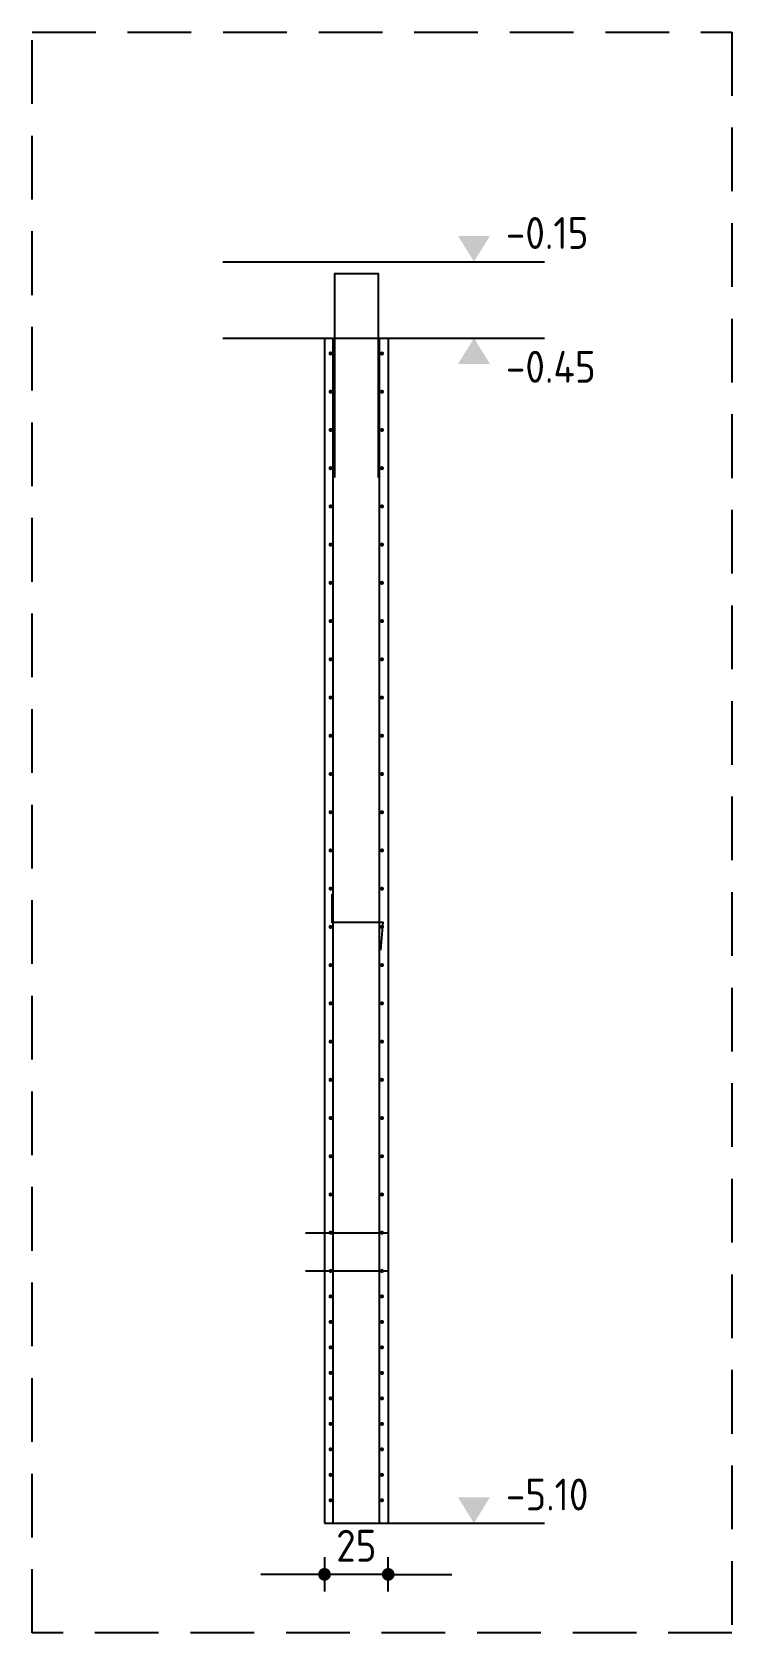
# Model space of a CAD drawing. Extents: x -12 to 78.8, y 0 to 40.3.
# Drawn here: x -11.99 to -9.24, y 9.53 to 15.81 of the extents above; entities that cross this region are included whole.
import ezdxf

# ---------------------------------------------------------------- set-up
doc = ezdxf.new("R2010")
doc.units = 0
doc.header["$LTSCALE"] = 0.5
doc.linetypes.add('AUSGEZOGEN', pattern=[1000.01, 1000, 0.01])
doc.linetypes.add('STRICHLINIE', pattern=[0.75, 0.5, -0.25])
for name, color, linetype in [('AFU', 7, 'Continuous'), ('BETON', 7, 'Continuous'), ('DETAIL', 7, 'Continuous'), ('HILFE', 7, 'Continuous'), ('koten', 7, 'Continuous'), ('MASSE', 7, 'Continuous'), ('RND', 7, 'Continuous')]:
    doc.layers.add(name, color=color, linetype=linetype)
doc.layers.add('NOPLOT', color=7, linetype='Continuous', plot=False)
doc.styles.add('txt', font='isocp.shx')
doc.linetypes.add('AFU_50K', pattern='A,0.15,["/",Standard,S=0.2,R=0,X=-0.01,Y=-0.1],0.07,["/",Standard,S=0.2,R=0,X=-0.01,Y=-0.1],0.15', length=0.37)
doc.dimstyles.new('DOT_I', dxfattribs={"dimscale": 0.5, "dimtxt": 0.25, "dimasz": 0.25, "dimexe": 0.1, "dimexo": 0.3, "dimgap": 0.1, "dimtad": 1, "dimdec": 3, "dimzin": 3, "dimtxsty": 'txt', "dimblk": 'DOT', "dimblk1": 'DOT', "dimblk2": 'DOT', "dimsah": 1, "dimcen": 0.1, "dimse1": 1, "dimse2": 1, "dimazin": 0, "dimtfac": 1, "dimtdec": 4, "dimtix": 1, "dimtmove": 2, "dimatfit": 3, "dimfxl": 0, "dimtvp": 1, "dimtolj": 1, "dimtzin": 0, "dimarcsym": 0})

msp = doc.modelspace()

# ---------------------------------------------------------------- blocks, each defined once
blk = doc.blocks.new('okrd_o')
at = {"layer": 'koten', "color": 7, "linetype": 'Continuous'}
blk.add_solid([(-0.125, 0.202), (0.125, 0.202), (0, 0)], dxfattribs=at)
at = {"layer": 'koten', "style": 'txt'}
blk.add_attdef('OKRD', (0.25, 0.1), '', height=0.25, dxfattribs=at)
blk = doc.blocks.new('okrd_u')
at = {"layer": 'koten', "color": 7, "linetype": 'Continuous'}
blk.add_solid([(-0.125, -0.202), (0.125, -0.202), (0, 0)], dxfattribs=at)
at = {"layer": 'koten', "style": 'txt'}
blk.add_attdef('OKRD', (0.25, -0.35), '', height=0.25, dxfattribs=at)
blk = doc.blocks.new('DOT')
at = {"layer": 'MASSE', "color": 7, "linetype": 'Continuous'}
for p, q in [((0, 0.54), (0, -0.54)), ((0, 0), (-1, 0))]:
    blk.add_line(p, q, dxfattribs=at)
at = {"layer": 'MASSE', "color": 7, "linetype": 'Continuous', "const_width": 0.2}
blk.add_lwpolyline([(-0.1, 0, 1), (0.1, 0, 1)], format="xyb", close=True, dxfattribs=at)
blk = doc.blocks.new('*D29')
at = {"layer": 'Defpoints', "color": 0, "linetype": 'AUSGEZOGEN', "transparency": 16777216}
for p in [(-10.8423, 9.7611), (-10.8423, 9.7611), (-10.5923, 9.7611)]:
    blk.add_point(p, dxfattribs=at)
at = {"layer": 'MASSE', "color": 0, "linetype": 'AUSGEZOGEN', "lineweight": -2, "transparency": 16777216}
for p, q in [((-10.9673, 9.7611), (-11.0923, 9.7611)), ((-10.5923, 9.7611), (-10.8423, 9.7611)), ((-10.4673, 9.7611), (-10.3423, 9.7611))]:
    blk.add_line(p, q, dxfattribs=at)
at = {"layer": 'MASSE', "color": 0, "linetype": 'AUSGEZOGEN', "lineweight": -2, "transparency": 16777216, "xscale": 0.125, "yscale": 0.125, "zscale": 0.125}
blk.add_blockref('DOT', (-10.8423, 9.7611), dxfattribs=at)
at = {"layer": 'MASSE', "color": 0, "linetype": 'AUSGEZOGEN', "lineweight": -2, "transparency": 16777216, "xscale": 0.125, "yscale": 0.125, "zscale": 0.125, "rotation": 180}
blk.add_blockref('DOT', (-10.5923, 9.7611), dxfattribs=at)
at = {"layer": 'MASSE', "color": 0, "linetype": 'AUSGEZOGEN', "transparency": 16777216, "insert": (-10.7173, 9.8736), "char_height": 0.125, "attachment_point": 5, "style": 'txt'}
blk.add_mtext('\\A1;25', dxfattribs=at)

# ---------------------------------------------------------------- dimensions: what is measured, and where the dimension line sits
at = {"layer": 'MASSE', "color": 7, "linetype": 'AUSGEZOGEN'}
dim = msp.add_linear_dim(base=(-10.8423, 9.7611), p1=(-10.5923, 9.7611), p2=(-10.8423, 9.7611), dimstyle='DOT_I', override={"dimdec": 0, "dimlfac": 100}, dxfattribs=at)
dim.commit()
dim.dimension.update_dxf_attribs({"geometry": '*D29', "text_midpoint": (-10.7173, 9.8736)})

# ---------------------------------------------------------------- linework, layer by layer
at = {"layer": 'AFU', "color": 8, "linetype": 'AFU_50K'}
for p, q in [((-10.8423, 14.6121), (-10.5923, 14.6121)), ((-10.8423, 9.9621), (-10.5923, 9.9621))]:
    msp.add_line(p, q, dxfattribs=at)
at = {"layer": 'BETON', "color": 6, "linetype": 'AUSGEZOGEN'}
for p, q in [((-11.2418, 14.9121), (-9.9789, 14.9121)), ((-11.2418, 14.6121), (-10.8423, 14.6121)), ((-10.8423, 14.6121), (-10.8423, 9.9621)), ((-10.5923, 14.6121), (-10.5923, 9.9621)), ((-10.5923, 14.6121), (-9.9789, 14.6121))]:
    msp.add_line(p, q, dxfattribs=at)
at = {"layer": 'DETAIL', "color": 102, "linetype": 'STRICHLINIE'}
msp.add_lwpolyline([(-11.9901, 9.5313), (-11.9901, 15.8132), (-9.2432, 15.8132), (-9.2432, 9.5313)], close=True, dxfattribs=at)
at = {"layer": 'HILFE', "color": 102, "linetype": 'AUSGEZOGEN'}
msp.add_line((-10.5923, 9.9621), (-9.9789, 9.9621), dxfattribs=at)
at = {"layer": 'NOPLOT', "color": 191, "linetype": 'Continuous'}
for points in [[(-10.9171, 11.1018), (-10.5953, 11.1018)], [(-10.9171, 10.9518), (-10.5953, 10.9518)]]:
    msp.add_lwpolyline(points, dxfattribs=at)
at = {"layer": 'RND', "color": 1, "linetype": 'AUSGEZOGEN'}
for points in [[(-10.8023, 14.0657), (-10.8023, 14.8657), (-10.6323, 14.8657), (-10.6323, 14.0657)], [(-10.8083, 9.9621), (-10.8083, 14.6121)], [(-10.6264, 9.9621), (-10.6264, 14.6121)], [(-10.8136, 12.4299), (-10.8136, 12.3199), (-10.6136, 12.3199), (-10.6231, 12.2103)]]:
    msp.add_lwpolyline(points, dxfattribs=at)
at = {"layer": 'RND', "color": 7, "linetype": 'AUSGEZOGEN', "const_width": 0.008}
for points in [[(-10.8225, 14.5518, 1), (-10.8145, 14.5518, 1)], [(-10.6208, 14.5518, 1), (-10.6128, 14.5518, 1)], [(-10.8225, 14.4018, 1), (-10.8145, 14.4018, 1)], [(-10.6208, 14.4018, 1), (-10.6128, 14.4018, 1)], [(-10.8225, 14.2518, 1), (-10.8145, 14.2518, 1)], [(-10.6208, 14.2518, 1), (-10.6128, 14.2518, 1)], [(-10.8225, 14.1018, 1), (-10.8145, 14.1018, 1)], [(-10.6208, 14.1018, 1), (-10.6128, 14.1018, 1)], [(-10.8225, 13.9518, 1), (-10.8145, 13.9518, 1)], [(-10.6208, 13.9518, 1), (-10.6128, 13.9518, 1)], [(-10.8225, 13.8018, 1), (-10.8145, 13.8018, 1)], [(-10.6208, 13.8018, 1), (-10.6128, 13.8018, 1)], [(-10.8225, 13.6518, 1), (-10.8145, 13.6518, 1)], [(-10.6208, 13.6518, 1), (-10.6128, 13.6518, 1)], [(-10.8225, 13.5018, 1), (-10.8145, 13.5018, 1)], [(-10.6208, 13.5018, 1), (-10.6128, 13.5018, 1)], [(-10.8225, 13.3518, 1), (-10.8145, 13.3518, 1)], [(-10.6208, 13.3518, 1), (-10.6128, 13.3518, 1)], [(-10.8225, 13.2018, 1), (-10.8145, 13.2018, 1)], [(-10.6208, 13.2018, 1), (-10.6128, 13.2018, 1)], [(-10.8225, 13.0518, 1), (-10.8145, 13.0518, 1)], [(-10.6208, 13.0518, 1), (-10.6128, 13.0518, 1)], [(-10.8225, 12.9018, 1), (-10.8145, 12.9018, 1)], [(-10.6208, 12.9018, 1), (-10.6128, 12.9018, 1)], [(-10.8225, 12.7518, 1), (-10.8145, 12.7518, 1)], [(-10.6208, 12.7518, 1), (-10.6128, 12.7518, 1)], [(-10.8225, 12.6018, 1), (-10.8145, 12.6018, 1)], [(-10.6208, 12.6018, 1), (-10.6128, 12.6018, 1)], [(-10.8225, 12.4518, 1), (-10.8145, 12.4518, 1)], [(-10.6208, 12.4518, 1), (-10.6128, 12.4518, 1)], [(-10.8225, 12.3018, 1), (-10.8145, 12.3018, 1)], [(-10.6208, 12.3018, 1), (-10.6128, 12.3018, 1)], [(-10.8225, 12.1518, 1), (-10.8145, 12.1518, 1)], [(-10.6208, 12.1518, 1), (-10.6128, 12.1518, 1)], [(-10.8225, 12.0018, 1), (-10.8145, 12.0018, 1)], [(-10.6208, 12.0018, 1), (-10.6128, 12.0018, 1)], [(-10.8225, 11.8518, 1), (-10.8145, 11.8518, 1)], [(-10.6208, 11.8518, 1), (-10.6128, 11.8518, 1)], [(-10.8225, 11.7018, 1), (-10.8145, 11.7018, 1)], [(-10.6208, 11.7018, 1), (-10.6128, 11.7018, 1)], [(-10.8225, 11.5518, 1), (-10.8145, 11.5518, 1)], [(-10.6208, 11.5518, 1), (-10.6128, 11.5518, 1)], [(-10.8225, 11.4018, 1), (-10.8145, 11.4018, 1)], [(-10.6208, 11.4018, 1), (-10.6128, 11.4018, 1)], [(-10.8225, 11.2518, 1), (-10.8145, 11.2518, 1)], [(-10.6208, 11.2518, 1), (-10.6128, 11.2518, 1)], [(-10.8225, 11.1018, 1), (-10.8145, 11.1018, 1)], [(-10.6208, 11.1018, 1), (-10.6128, 11.1018, 1)], [(-10.8225, 10.9518, 1), (-10.8145, 10.9518, 1)], [(-10.6208, 10.9518, 1), (-10.6128, 10.9518, 1)], [(-10.8225, 10.8518, 1), (-10.8145, 10.8518, 1)], [(-10.6208, 10.8518, 1), (-10.6128, 10.8518, 1)], [(-10.8225, 10.7518, 1), (-10.8145, 10.7518, 1)], [(-10.6208, 10.7518, 1), (-10.6128, 10.7518, 1)], [(-10.8225, 10.6518, 1), (-10.8145, 10.6518, 1)], [(-10.6208, 10.6518, 1), (-10.6128, 10.6518, 1)], [(-10.8225, 10.5518, 1), (-10.8145, 10.5518, 1)], [(-10.6208, 10.5518, 1), (-10.6128, 10.5518, 1)], [(-10.8225, 10.4518, 1), (-10.8145, 10.4518, 1)], [(-10.6208, 10.4518, 1), (-10.6128, 10.4518, 1)], [(-10.8225, 10.3518, 1), (-10.8145, 10.3518, 1)], [(-10.6208, 10.3518, 1), (-10.6128, 10.3518, 1)], [(-10.8225, 10.2518, 1), (-10.8145, 10.2518, 1)], [(-10.6208, 10.2518, 1), (-10.6128, 10.2518, 1)], [(-10.8225, 10.1518, 1), (-10.8145, 10.1518, 1)], [(-10.6208, 10.1518, 1), (-10.6128, 10.1518, 1)], [(-10.8225, 10.0518, 1), (-10.8145, 10.0518, 1)], [(-10.6208, 10.0518, 1), (-10.6128, 10.0518, 1)]]:
    msp.add_lwpolyline(points, format="xyb", close=True, dxfattribs=at)

# ---------------------------------------------------------------- block references
at = {"layer": 'koten', "color": 7, "linetype": 'AUSGEZOGEN'}
ref = msp.add_blockref('okrd_o', (-10.2556, 14.9121), dxfattribs=dict(at, xscale=0.5, yscale=0.5, zscale=0.5))
ref.add_attrib('OKRD', '-0.15', (-10.1306, 14.9621), dxfattribs={"layer": '0', "color": 0, "linetype": 'ByBlock', "height": 0.125, "style": 'txt'})
ref = msp.add_blockref('okrd_u', (-10.2556, 14.6121), dxfattribs=dict(at, xscale=0.5, yscale=0.5, zscale=0.5))
ref.add_attrib('OKRD', '-0.45', (-10.1306, 14.4371), dxfattribs={"layer": '0', "color": 0, "linetype": 'ByBlock', "height": 0.125, "style": 'txt'})
ref = msp.add_blockref('okrd_o', (-10.2556, 9.9621), dxfattribs=dict(at, xscale=0.5, yscale=0.5, zscale=0.5))
ref.add_attrib('OKRD', '-5.10', (-10.1306, 10.0121), dxfattribs={"layer": '0', "color": 0, "linetype": 'ByBlock', "height": 0.125, "style": 'txt'})

msp.set_redraw_order([(e.dxf.handle, doc.entitydb.next_handle()) for e in msp.query("TEXT MTEXT ATTDEF DIMENSION ARC_DIMENSION")])  # texts and dimensions are drawn at this point

doc.saveas('drawing.dxf')
